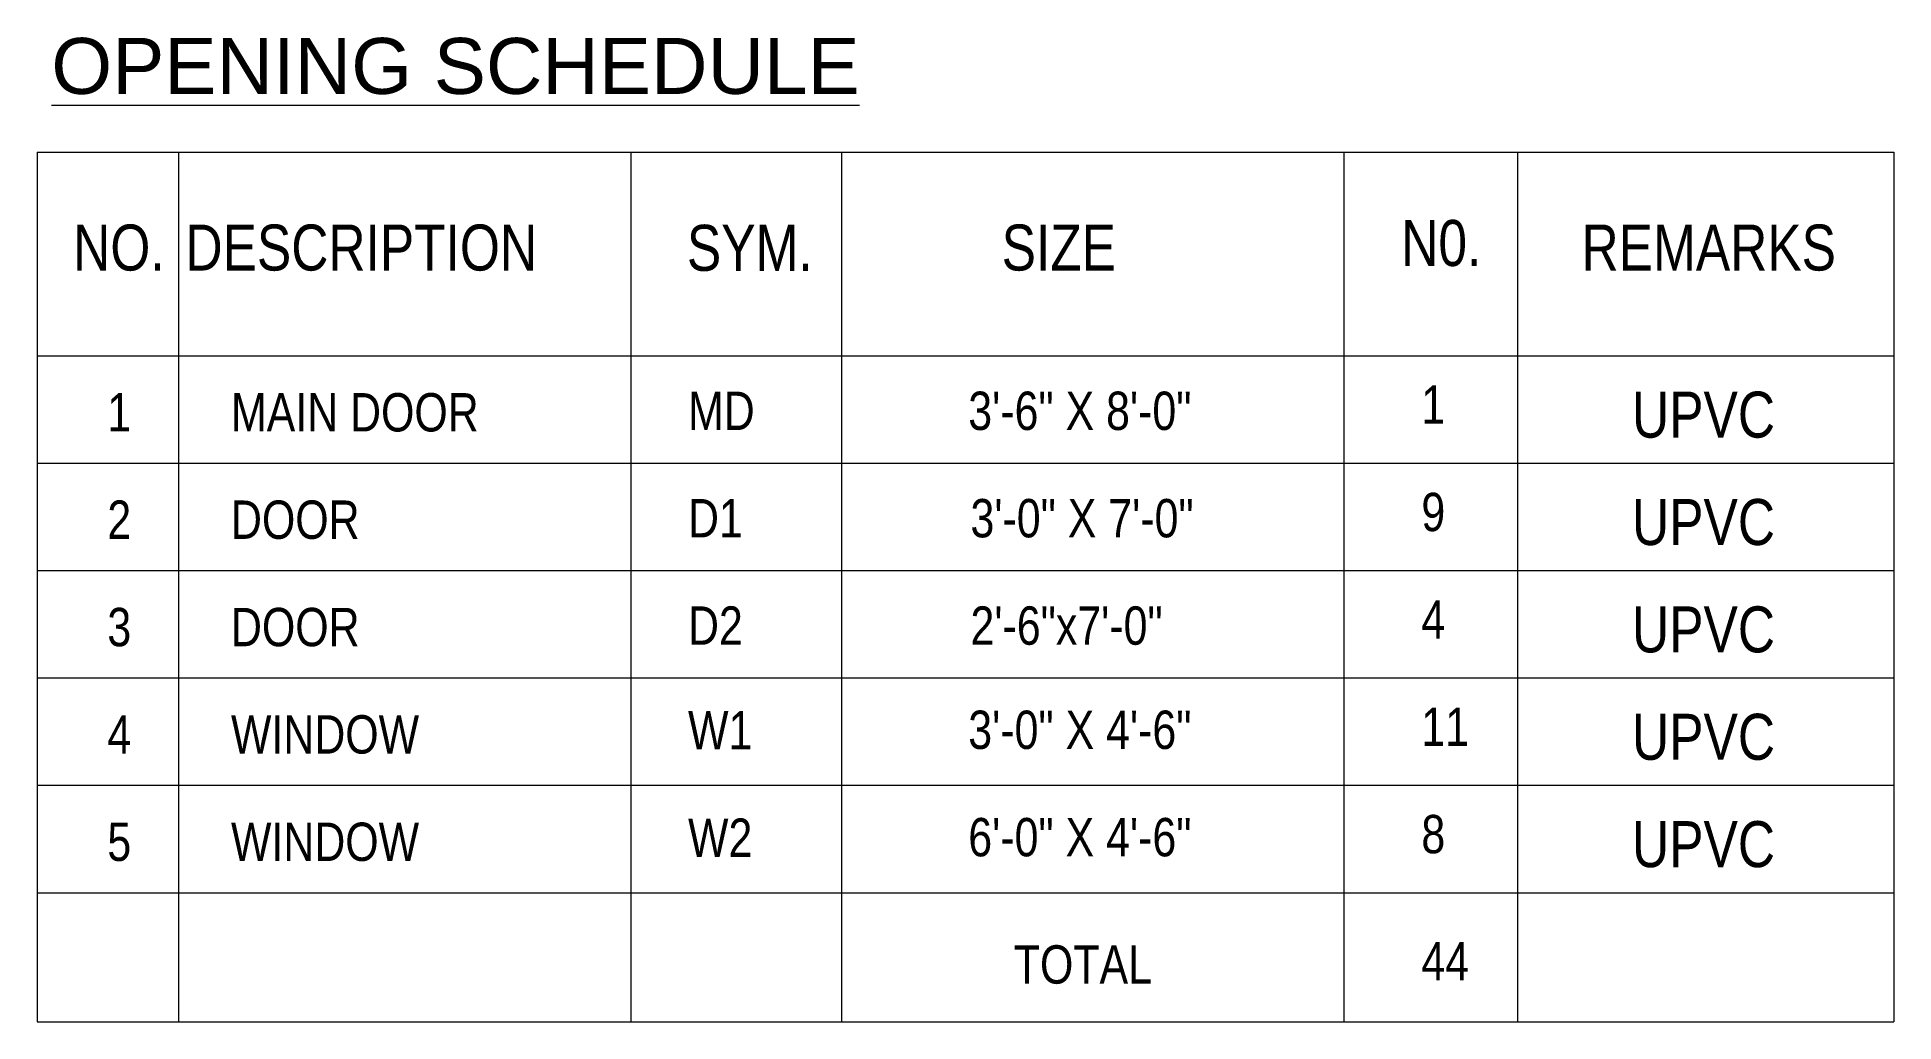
# Model space of a CAD drawing. Header units: inches. Extents: x 141029 to 166402, y -23568 to -18036.
# Drawn here: x 160484 to 161147, y -21709 to -21357 of the extents above; entities that cross this region are included whole.
import ezdxf

# ---------------------------------------------------------------- set-up
doc = ezdxf.new("R2010")
doc.units = ezdxf.units.IN
doc.header["$LTSCALE"] = 0.5
doc.header["$MEASUREMENT"] = 0
doc.layers.add('annotate', color=7, linetype='Continuous', lineweight=9)
doc.layers.add('Text-100.w', color=254, linetype='Continuous', lineweight=9)
doc.styles.add('arial', font='arial.ttf')
doc.styles.add('DIM', font='arial.ttf', dxfattribs={"width": 0.8})

msp = doc.modelspace()

# ---------------------------------------------------------------- texts
at = {"layer": 'annotate', "style": 'DIM'}
for s, insert, char_height, attachment_point in [('{\\fArial|b0|i0|c0|p34;N0.}', (160971.51, -21422.33), 16.4476, 1), ('NO.', (160497.11, -21423.96), 16.448, 1), ('{\\fArial|b0|i0|c0|p34;DESCRIPTION}', (160537.22, -21423.96), 16.4476, 1), ('{\\fArial|b0|i0|c0|p34;SYM.}', (160716.35, -21424.06), 16.4476, 1), ('{\\fArial|b0|i0|c0|p34;SIZE}', (160828.78, -21423.96), 16.4476, 1), ('{\\fArial|b0|i0|c0|p34;REMARKS}', (161035.91, -21423.96), 16.4476, 1), ('1', (160978.7, -21481.47), 13.71, 1), ('{\\fArial|b0|i0|c0|p34;1}', (160509.32, -21484.21), 13.7063, 1), ('MAIN DOOR ', (160553.48, -21484.21), 13.706, 1), ('MD', (160716.74, -21483.68), 13.706, 1), ('3\'-6" X 8\'-0"', (160816.85, -21483.68), 13.7063, 1), ('UPVC', (161053.96, -21483.68), 16.448, 1), ('D1', (160716.74, -21522.06), 13.706, 1), ('3\'-0" X 7\'-0"', (160817.64, -21522.06), 13.7063, 1), ('9', (160978.7, -21519.84), 13.71, 1), ('UPVC', (161053.96, -21522.06), 16.448, 1), ('{\\fArial|b0|i0|c0|p34;2}', (160509.32, -21522.59), 13.7063, 1), ('{\\fArial|b0|i0|c0|p34;DOOR }', (160553.48, -21522.59), 13.7063, 1), ('{\\fArial|b0|i0|c0|p34;3}', (160509.32, -21560.97), 13.7063, 1), ('{\\fArial|b0|i0|c0|p34;DOOR }', (160553.48, -21560.97), 13.7063, 1), ('D2', (160716.74, -21560.44), 13.706, 1), ('2\'-6"x7\'-0"', (160817.64, -21560.44), 13.7063, 1), ('UPVC', (161053.96, -21560.44), 16.448, 1), ('{\\fArial|b0|i0|c0|p34;4}', (160509.32, -21599.34), 13.7063, 1), ('WINDOW ', (160553.48, -21599.34), 13.706, 1), ('W1', (160716.74, -21611.59), 13.706, 7), ('3\'-0" X 4\'-6"', (160816.85, -21611.59), 13.7063, 7), ('11', (160978.7, -21596.6), 13.706, 1), ('UPVC', (161053.96, -21598.82), 16.448, 1), ('{\\fArial|b0|i0|c0|p34;5}', (160509.32, -21637.72), 13.7063, 1), ('WINDOW ', (160553.48, -21637.72), 13.706, 1), ('W2', (160716.74, -21649.97), 13.706, 7), ('6\'-0" X 4\'-6"', (160816.85, -21649.97), 13.7063, 7), ('UPVC', (161053.96, -21637.2), 16.448, 1), ('TOTAL', (160833.11, -21681.57), 13.706, 1)]:
    msp.add_mtext(s, dxfattribs=dict(at, insert=insert, char_height=char_height, attachment_point=attachment_point))
at = {"layer": 'annotate', "attachment_point": 1, "style": 'DIM'}
for s, insert, char_height, width in [('4', (160978.7, -21558.22), 13.71, 14.5627), ('8', (160978.7, -21634.98), 13.71, 7.2627), ('44', (160978.7, -21680.42), 13.706, 4.039)]:
    msp.add_mtext(s, dxfattribs=dict(at, insert=insert, char_height=char_height, width=width))
at = {"layer": 'Text-100.w', "insert": (160633.68, -21357.27), "char_height": 20, "width": 940.9712, "attachment_point": 2, "style": 'arial'}
msp.add_mtext('{\\LOPENING SCHEDULE}', dxfattribs=at)

# ---------------------------------------------------------------- linework, layer by layer
at = {"layer": 'annotate'}
for p, q in [((160484.24, -21398.13), (160484.24, -21708.95)), ((160484.24, -21398.13), (161147.48, -21398.13)), ((160534.77, -21398.13), (160534.77, -21708.95)), ((160696.3, -21398.13), (160696.3, -21708.95)), ((160771.56, -21398.13), (160771.56, -21708.95)), ((160951, -21398.13), (160951, -21708.95)), ((161013.04, -21398.13), (161013.04, -21708.95)), ((161147.48, -21398.13), (161147.48, -21708.95)), ((160484.24, -21470.88), (161147.48, -21470.88)), ((160484.24, -21509.26), (161147.48, -21509.26)), ((160484.24, -21547.64), (161147.48, -21547.64)), ((160484.24, -21586.01), (161147.48, -21586.01)), ((160484.24, -21624.39), (161147.48, -21624.39)), ((160484.24, -21662.77), (161147.48, -21662.77)), ((160484.24, -21708.95), (161147.48, -21708.95))]:
    msp.add_line(p, q, dxfattribs=at)

msp.set_redraw_order([(e.dxf.handle, doc.entitydb.next_handle()) for e in msp.query("TEXT MTEXT ATTDEF DIMENSION ARC_DIMENSION")])  # texts and dimensions are drawn at this point

doc.saveas('drawing.dxf')
